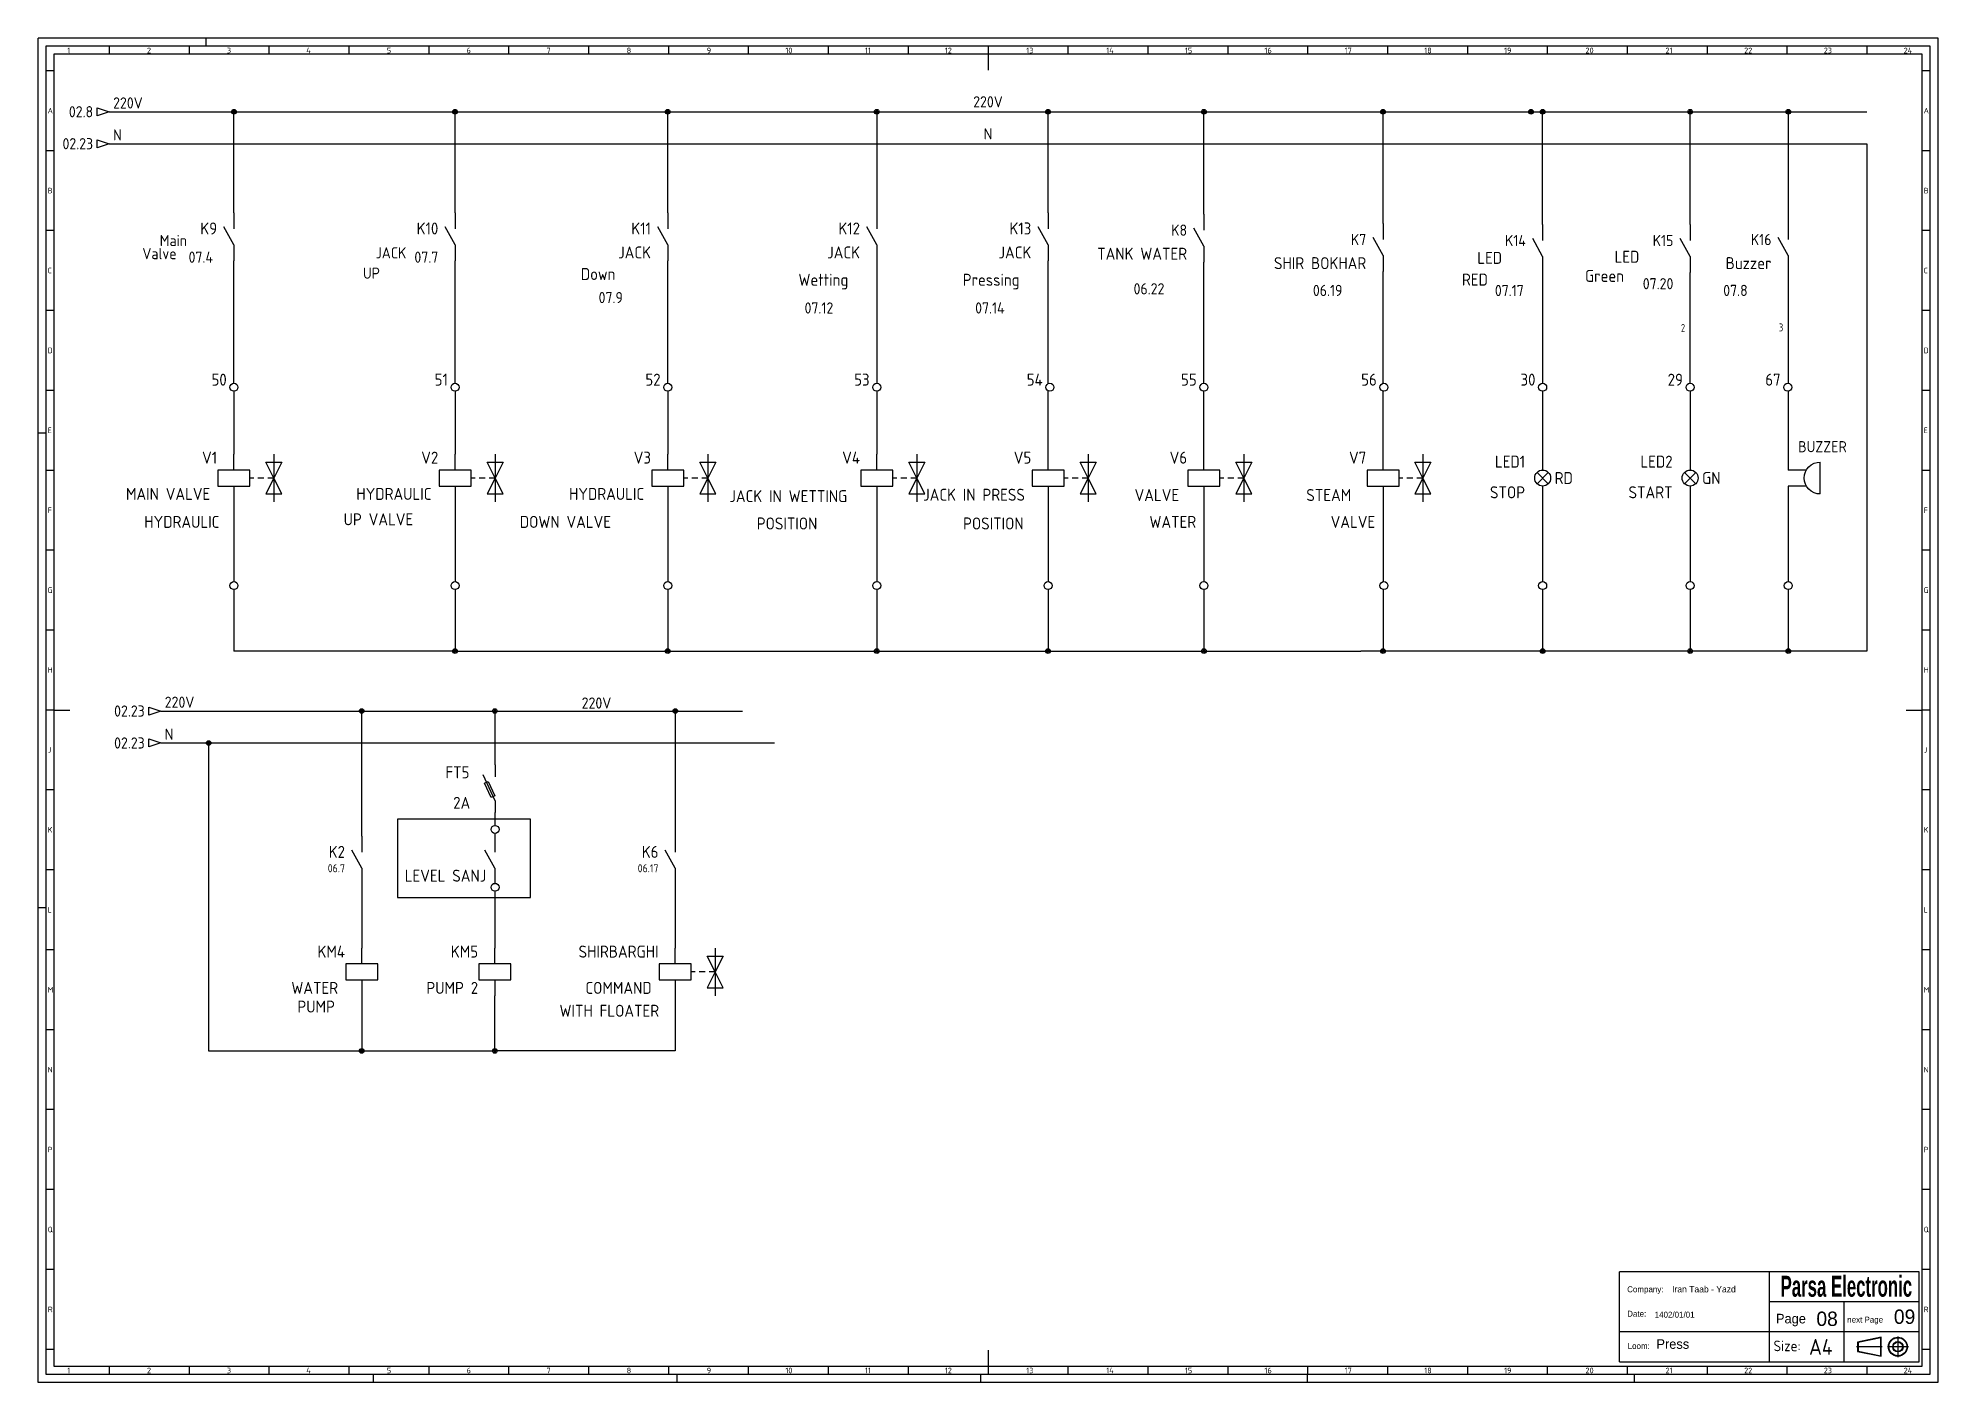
# Model space of a CAD drawing. Header units: millimetres. Extents: x 0 to 1189, y 5 to 846.
import ezdxf
from ezdxf.enums import TextEntityAlignment as Align

# ---------------------------------------------------------------- set-up
doc = ezdxf.new("R2010")
doc.units = ezdxf.units.MM
doc.header["$LTSCALE"] = 12
for name, color, linetype in [('035', 5, 'Continuous'), ('07', 7, 'Continuous'), ('DESC', 1, 'Continuous'), ('DESCCHILD', 20, 'Continuous'), ('MISC', 2, 'Continuous'), ('RED_2.5mm^2', 1, 'Continuous'), ('SYMS', 7, 'Continuous'), ('TAGS', 51, 'Continuous'), ('WIRENO', 70, 'Continuous'), ('WIREREF_DEST', 61, 'Continuous'), ('XREF', 7, 'Continuous'), ('XREFCHILD', 134, 'Continuous')]:
    doc.layers.add(name, color=color, linetype=linetype)
doc.styles.add('AA', font='', dxfattribs={"height": 1})
doc.styles.add('ACISOTS', font='isocp.shx')
doc.styles.add('ISO Proportional', font='isocp.shx')
doc.styles.add('RAAD', font='swisscb.ttf', dxfattribs={"width": 0.7})
doc.styles.add('WD_IEC', font='ISOCP2.shx', dxfattribs={"width": 0.9, "height": 4})
doc.styles.get('AA').set_extended_font_data('Zar')

msp = doc.modelspace()

# ---------------------------------------------------------------- texts
at = {"color": 30, "style": 'RAAD', "width": 0.7}
msp.add_text('Parsa Electronic ', height=13.097, dxfattribs=at).set_placement((1090.5, 58.3))
at = {"color": 7, "ltscale": 0.5, "style": 'AA'}
for s, height, p in [('Company:', 3.73, (994.5, 61.1)), ('Iran Taab - Yazd', 4, (1022.6, 61)), ('Date:', 3.73, (994.5, 45.8)), ('1402/01/01', 3.73, (1011.7, 45.2)), ('Page', 6, (1087.6, 41.6)), ('08', 9, (1112.9, 40)), ('09', 9, (1161.4, 41.3)), ('next Page ', 3.73, (1132.2, 42.1)), ('Loom:', 3.73, (994.8, 25.6)), ('Press', 6, (1012.8, 25.7))]:
    msp.add_text(s, height=height, dxfattribs=at).set_placement(p)
at = {"style": 'ACISOTS'}
for s, height, p in [('Size:', 6.63, (1086.1, 24.2)), ('A4', 9.95, (1108.3, 21.9))]:
    msp.add_text(s, height=height, dxfattribs=at).set_placement(p)

# ---------------------------------------------------------------- blocks, each defined once
blk = doc.blocks.new('IEC_border_a0')
at = {"layer": '035', "color": 0}
for p, q in [((0, 841), (0, 0)), ((1189, 841), (0, 841)), ((44.5, 836), (44.5, 831)), ((94.5, 836), (94.5, 831)), ((105, 841), (105, 836)), ((144.5, 836), (144.5, 831)), ((194.5, 836), (194.5, 831)), ((244.5, 836), (244.5, 831)), ((294.5, 836), (294.5, 831)), ((344.5, 836), (344.5, 831)), ((394.5, 836), (394.5, 831)), ((444.5, 836), (444.5, 831)), ((494.5, 836), (494.5, 831)), ((544.5, 836), (544.5, 831)), ((594.5, 836), (594.5, 831)), ((644.5, 836), (644.5, 831)), ((694.5, 836), (694.5, 831)), ((744.5, 836), (744.5, 831)), ((794.5, 836), (794.5, 831)), ((844.5, 836), (844.5, 831)), ((894.5, 836), (894.5, 831)), ((944.5, 836), (944.5, 831)), ((994.5, 836), (994.5, 831)), ((1044.5, 836), (1044.5, 831)), ((1094.5, 836), (1094.5, 831)), ((1144.5, 836), (1144.5, 831)), ((1189, 0), (1189, 841)), ((10, 820.5), (5, 820.5)), ((1184, 820.5), (1179, 820.5)), ((10, 770.5), (5, 770.5)), ((1184, 770.5), (1179, 770.5)), ((10, 720.5), (5, 720.5)), ((1184, 720.5), (1179, 720.5)), ((10, 670.5), (5, 670.5)), ((1184, 670.5), (1179, 670.5)), ((10, 620.5), (5, 620.5)), ((1184, 620.5), (1179, 620.5)), ((0, 594), (5, 594)), ((10, 570.5), (5, 570.5)), ((1184, 570.5), (1179, 570.5)), ((10, 520.5), (5, 520.5)), ((1184, 520.5), (1179, 520.5)), ((10, 470.5), (5, 470.5)), ((1184, 470.5), (1179, 470.5)), ((10, 420.5), (5, 420.5)), ((1184, 420.5), (1179, 420.5)), ((1184, 420.5), (1179, 420.5)), ((10, 370.5), (5, 370.5)), ((1184, 370.5), (1179, 370.5)), ((10, 320.5), (5, 320.5)), ((1184, 320.5), (1179, 320.5)), ((0, 297), (5, 297)), ((10, 270.5), (5, 270.5)), ((1184, 270.5), (1179, 270.5)), ((1184, 270.5), (1179, 270.5)), ((10, 220.5), (5, 220.5)), ((1184, 220.5), (1179, 220.5)), ((10, 170.5), (5, 170.5)), ((1184, 170.5), (1179, 170.5)), ((10, 120.5), (5, 120.5)), ((1184, 120.5), (1179, 120.5)), ((10, 70.5), (5, 70.5)), ((1184, 70.5), (1179, 70.5)), ((10, 20.4), (5.1, 20.4)), ((1184, 20.4), (1179, 20.4)), ((0, 0), (1189, 0)), ((44.5, 10), (44.5, 5)), ((94.5, 10), (94.5, 5)), ((144.5, 10), (144.5, 5)), ((194.5, 10), (194.5, 5)), ((210, 0), (210, 5)), ((244.5, 10), (244.5, 5)), ((294.5, 10), (294.5, 5)), ((344.5, 10), (344.5, 5)), ((394.5, 10), (394.5, 5)), ((400, 0), (400, 5)), ((444.5, 10), (444.5, 5)), ((494.5, 10), (494.5, 5)), ((544.5, 10), (544.5, 5)), ((590, 0), (590, 5)), ((594.5, 10), (594.5, 5)), ((644.5, 10), (644.5, 5)), ((694.5, 10), (694.5, 5)), ((744.5, 10), (744.5, 5)), ((744.5, 10), (744.5, 5)), ((794.5, 10), (794.5, 5)), ((794.5, 0), (794.5, 5)), ((844.5, 10), (844.5, 5)), ((894.5, 10), (894.5, 5)), ((944.5, 10), (944.5, 5)), ((994.5, 10), (994.5, 5)), ((999, 0), (999, 5)), ((1044.5, 10), (1044.5, 5)), ((1094.5, 10), (1094.5, 5)), ((1144.5, 10), (1144.5, 5))]:
    blk.add_line(p, q, dxfattribs=at)
blk.add_lwpolyline([(10, 10), (1179, 10), (1179, 831), (10, 831)], close=True, dxfattribs=at)
at = {"layer": '07', "color": 0}
for p, q in [((594.5, 831), (594.5, 821)), ((10, 420.5), (20, 420.5)), ((1169, 420.5), (1179, 420.5)), ((594.5, 20), (594.5, 10))]:
    blk.add_line(p, q, dxfattribs=at)
blk.add_lwpolyline([(5, 5), (1184, 5), (1184, 836), (5, 836)], close=True, dxfattribs=at)
at = {"layer": '035', "color": 0, "style": 'ISO Proportional'}
for s, p in [('1', (18.3, 831.5)), ('2', (68.2, 831.5)), ('3', (118.2, 831.5)), ('4', (167.9, 831.5)), ('5', (218.3, 831.5)), ('6', (268.2, 831.5)), ('7', (318.2, 831.5)), ('8', (368.4, 831.5)), ('9', (418.5, 831.5)), ('10', (467.7, 831.5)), ('11', (517.5, 831.5)), ('12', (567.5, 831.5)), ('13', (618.4, 831.5)), ('14', (668.5, 831.5)), ('15', (717.7, 831.5)), ('16', (767.5, 831.5)), ('17', (817.7, 831.5)), ('18', (867.5, 831.5)), ('19', (917.5, 831.5)), ('20', (968.4, 831.5)), ('21', (1018.5, 831.5)), ('22', (1067.7, 831.5)), ('23', (1117.5, 831.5)), ('24', (1167.5, 831.5)), ('A', (6, 793.8)), ('A', (1180, 793.8)), ('B', (6, 743.8)), ('B', (1180, 743.8)), ('C', (6, 693.8)), ('C', (1180, 693.8)), ('D', (6, 643.8)), ('D', (1180, 643.8)), ('E', (6, 593.8)), ('E', (1180, 593.8)), ('F', (6, 543.8)), ('F', (1180, 543.8)), ('G', (6, 493.8)), ('G', (1180, 493.8)), ('H', (6, 443.8)), ('H', (1180, 443.8)), ('J', (6, 393.8)), ('J', (1180, 393.8)), ('K', (6, 343.8)), ('K', (1180, 343.8)), ('L', (6, 293.7)), ('L', (1180, 293.7)), ('M', (6, 243.7)), ('M', (1180, 243.7)), ('N', (6, 193.7)), ('N', (1180, 193.7)), ('P', (6, 143.7)), ('P', (1180, 143.7)), ('Q', (6, 93.7)), ('Q', (1180, 93.7)), ('R', (6.1, 43.7)), ('R', (1180, 43.7)), ('1', (18.3, 5.5)), ('2', (68.2, 5.5)), ('3', (118.2, 5.5)), ('4', (167.9, 5.5)), ('5', (218.3, 5.5)), ('6', (268.2, 5.5)), ('7', (318.2, 5.5)), ('8', (368.4, 5.5)), ('9', (418.5, 5.5)), ('10', (467.7, 5.5)), ('11', (517.5, 5.5)), ('12', (567.5, 5.5)), ('13', (618.4, 5.5)), ('14', (668.5, 5.5)), ('15', (717.7, 5.5)), ('16', (767.5, 5.5)), ('17', (817.7, 5.5)), ('18', (867.5, 5.5)), ('19', (917.5, 5.5)), ('20', (968.4, 5.5)), ('21', (1018.5, 5.5)), ('22', (1067.7, 5.5)), ('23', (1117.5, 5.5)), ('24', (1167.5, 5.5))]:
    blk.add_text(s, height=3.5, dxfattribs=at).set_placement(p)
blk = doc.blocks.new('VCR21')
for p, q in [((0, 7.5), (0, 2.5)), ((0, -2.5), (-3.12, 3.12)), ((0, -2.5), (0, -7.5))]:
    blk.add_line(p, q)
at = {"style": 'WD_IEC'}
for tag, p in [('INST', (-5.25, 6.75)), ('LOC', (-5.25, 3.75)), ('TAG2', (-5.25, 0.75)), ('DESC1', (-5.25, -6.75)), ('XREF', (-5.25, -3.75)), ('DESC3', (-5.25, -12.75)), ('DESC2', (-5.25, -9.75))]:
    blk.add_attdef(tag, text='', height=2.5, dxfattribs=at).set_placement(p, align=Align.RIGHT)
blk.add_attdef('TERM01', text='', height=2, rotation=90, dxfattribs=at).set_placement((-1, 7.5), align=Align.RIGHT)
at = {"style": 'WD_IEC', "flags": 1}
for tag, p, height in [('X2TERM01', (0, 7.5), 0.32), ('X4LINK', (-2.75, 0), 0.32), ('X1LINK', (-0.5, 0), 0.32), ('CONTACT', (4, -3.5), 1), ('FAMILY', (4, -5), 1), ('COMMON', (5.25, -4.75), 1), ('X8TERM02', (0, -7.5), 0.32)]:
    blk.add_attdef(tag, p, '', height=height, dxfattribs=at)
at = {"style": 'WD_IEC'}
blk.add_attdef('TERM02', (-1, -7.5), '', height=2, rotation=90, dxfattribs=at)
blk = doc.blocks.new('VT0002')
blk.add_circle((0, 0), 1.25)
at = {"style": 'WD_IEC'}
for tag, p in [('INST', (-2.25, 6.5)), ('LOC', (-2.25, 3.5)), ('DESC1', (-2.25, -6.25)), ('DESC3', (-2.25, -12.25)), ('DESC2', (-2.25, -9.25))]:
    blk.add_attdef(tag, text='', height=2.5, dxfattribs=at).set_placement(p, align=Align.RIGHT)
at = {"style": 'WD_IEC', "flags": 1}
for tag, p, height in [('ASSYCODE', (2.75, 10.75), 1), ('CATDESC', (2.75, 9.25), 1), ('MFG', (2.75, 7.25), 1.5), ('CAT', (2.75, 4.75), 1.5), ('X4PIN01', (-1.25, 1), 0.25), ('X4TERM01', (-1.25, 0), 0.25), ('X4TERMDESC01', (-1.25, 0.5), 0.4), ('STRIPSEQ', (0, 0), 0.025), ('X2PIN01', (0, 2.25), 0.25), ('X2TERM01', (0, 1.25), 0.25), ('X8PIN01', (0, -0.25), 0.25), ('X2TERMDESC01', (0, 1.75), 0.4), ('X1PIN01', (1.25, 1), 0.25), ('X1TERM01', (1.25, 0), 0.25), ('X1TERMDESC01', (1.25, 0.5), 0.4), ('LINKTERM', (0, -0.04), 0.025), ('X8TERM01', (0, -1.25), 0.25), ('X8TERMDESC01', (0, -0.75), 0.4)]:
    blk.add_attdef(tag, p, '', height=height, dxfattribs=at)
at = {"style": 'WD_IEC', "flags": 8}
for tag, height, p in [('TAGSTRIP', 2.5, (-2.25, 0.5)), ('TERM01', 2, (-2.25, -3.25))]:
    blk.add_attdef(tag, text='', height=height, dxfattribs=at).set_placement(p, align=Align.RIGHT)
blk = doc.blocks.new('WDDOT')
for radius in [0.72, 0.449, 0.223]:
    blk.add_circle((0, 0), radius)
blk = doc.blocks.new('VLT1R')
for p, q in [((0, 7.5), (0, 2.5)), ((-1.77, -1.77), (1.77, 1.77)), ((1.77, -1.77), (-1.77, 1.77)), ((0, -2.5), (0, -7.5))]:
    blk.add_line(p, q)
blk.add_circle((0, 0), 2.5)
at = {"style": 'WD_IEC'}
for tag, p in [('INST', (-5.5, 10.25)), ('LOC', (-5.5, 6.75)), ('TAG1', (-5.5, 3.25)), ('DESC1', (-5.5, -6.35)), ('DESC3', (-5.5, -13.35)), ('DESC2', (-5.5, -9.85))]:
    blk.add_attdef(tag, text='', height=2.5, dxfattribs=at).set_placement(p, align=Align.RIGHT)
blk.add_attdef('TERM01', text='', height=2, rotation=90, dxfattribs=at).set_placement((-1, 7.5), align=Align.RIGHT)
at = {"style": 'WD_IEC', "flags": 1}
for tag, p, height in [('X2TERM01', (0, 7.5), 0.32), ('X4LINK', (-3, 0), 0.32), ('X1LINK', (3, 0), 0.32), ('ASSYCODE', (1, -4), 1), ('FAMILY', (1, -5.5), 1), ('X8TERM02', (0, -7.5), 0.32), ('CATDESC', (1, -7), 1)]:
    blk.add_attdef(tag, p, '', height=height, dxfattribs=at)
at = {"style": 'WD_IEC', "flags": 9}
for tag, p in [('MFG', (-6, -0.25)), ('CAT', (-6, -2.75))]:
    blk.add_attdef(tag, text='', height=1.5, dxfattribs=at).set_placement(p, align=Align.RIGHT)
at = {"style": 'WD_IEC'}
blk.add_attdef('TERM02', (-1, -7.5), '', height=2, rotation=90, dxfattribs=at)
at = {"lineweight": 13, "style": 'WD_IEC'}
blk.add_attdef('COLOR', text='', height=2.5, dxfattribs=at).set_placement((3.75, 0), align=Align.MIDDLE_LEFT)
at = {"lineweight": 15, "style": 'WD_IEC'}
for tag, p in [('XREF', (-5.5, -18)), ('WDTAGALT', (-5.5, -22))]:
    blk.add_attdef(tag, text='', height=2.5, dxfattribs=at).set_placement(p, align=Align.RIGHT)
blk = doc.blocks.new('VLT1G')
for p, q in [((0, 7.5), (0, 2.5)), ((-1.77, -1.77), (1.77, 1.77)), ((1.77, -1.77), (-1.77, 1.77)), ((0, -2.5), (0, -7.5))]:
    blk.add_line(p, q)
blk.add_circle((0, 0), 2.5)
at = {"style": 'WD_IEC'}
for tag, p in [('INST', (-5.5, 10.25)), ('LOC', (-5.5, 6.75)), ('TAG1', (-5.5, 3.25)), ('DESC1', (-5.5, -6.35)), ('DESC3', (-5.5, -13.35)), ('DESC2', (-5.5, -9.85))]:
    blk.add_attdef(tag, text='', height=2.5, dxfattribs=at).set_placement(p, align=Align.RIGHT)
blk.add_attdef('TERM01', text='', height=2, rotation=90, dxfattribs=at).set_placement((-1, 7.5), align=Align.RIGHT)
at = {"style": 'WD_IEC', "flags": 1}
for tag, p, height in [('X2TERM01', (0, 7.5), 0.32), ('X4LINK', (-3, 0), 0.32), ('X1LINK', (3, 0), 0.32), ('ASSYCODE', (1, -4), 1), ('FAMILY', (1, -5.5), 1), ('X8TERM02', (0, -7.5), 0.32), ('CATDESC', (1, -7), 1)]:
    blk.add_attdef(tag, p, '', height=height, dxfattribs=at)
at = {"style": 'WD_IEC', "flags": 9}
for tag, p in [('MFG', (-6, -0.25)), ('CAT', (-6, -2.75))]:
    blk.add_attdef(tag, text='', height=1.5, dxfattribs=at).set_placement(p, align=Align.RIGHT)
at = {"style": 'WD_IEC'}
blk.add_attdef('TERM02', (-1, -7.5), '', height=2, rotation=90, dxfattribs=at)
at = {"lineweight": 13, "style": 'WD_IEC'}
blk.add_attdef('COLOR', text='', height=2.5, dxfattribs=at).set_placement((3.75, 0), align=Align.MIDDLE_LEFT)
at = {"lineweight": 15, "style": 'WD_IEC'}
for tag, p in [('XREF', (-5.5, -18)), ('WDTAGALT', (-5.5, -21))]:
    blk.add_attdef(tag, text='', height=2.5, dxfattribs=at).set_placement(p, align=Align.RIGHT)
blk = doc.blocks.new('VSV1')
for p, q in [((0, 2.5), (0, 7.5)), ((12.5, 7.5), (12.5, -7.5)), ((6.25, 0), (5, 0)), ((9.38, 0), (7.5, 0)), ((12.5, 0), (10, 5)), ((10, 5), (15, 5)), ((12.5, 0), (10, -5)), ((12.5, 0), (10.62, 0)), ((15, 5), (12.5, 0)), ((15, -5), (12.5, 0)), ((0, -2.5), (0, -7.5)), ((10, -5), (15, -5))]:
    blk.add_line(p, q)
blk.add_lwpolyline([(-5, 2.5), (-5, -2.5), (5, -2.5), (5, 2.5)], close=True)
at = {"style": 'WD_IEC'}
for tag, p in [('INST', (-5.25, 11.5)), ('TAG1', (-5.25, 4.5)), ('LOC', (-5.25, 8)), ('DESC1', (-5.25, -6.85)), ('DESC3', (-5.25, -13.85)), ('DESC2', (-5.25, -10.35))]:
    blk.add_attdef(tag, text='', height=2.5, dxfattribs=at).set_placement(p, align=Align.RIGHT)
blk.add_attdef('TERM01', text='', height=2, rotation=90, dxfattribs=at).set_placement((-1, 7.5), align=Align.RIGHT)
at = {"style": 'WD_IEC', "flags": 1}
for tag, p, height in [('X2TERM01', (0, 7.5), 0.32), ('X4LINK', (-5, 0), 0.32), ('X1LINK', (12.5, 0), 0.32), ('ASSYCODE', (1, -4), 1), ('FAMILY', (1, -5.5), 1), ('X8TERM02', (0, -7.5), 0.32), ('CATDESC', (1, -7), 1)]:
    blk.add_attdef(tag, p, '', height=height, dxfattribs=at)
at = {"style": 'WD_IEC', "flags": 9}
for tag, p in [('MFG', (-6, 1)), ('CAT', (-6, -1.5))]:
    blk.add_attdef(tag, text='', height=1.5, dxfattribs=at).set_placement(p, align=Align.RIGHT)
at = {"style": 'WD_IEC'}
blk.add_attdef('TERM02', (-1, -7.5), '', height=2, rotation=90, dxfattribs=at)
at = {"lineweight": 9, "style": 'WD_IEC'}
for tag, p in [('NO', (-5.5, -16.5)), ('NC', (-5.5, -20))]:
    blk.add_attdef(tag, text='', height=2.5, dxfattribs=at).set_placement(p, align=Align.TOP_RIGHT)
for tag, p in [('XREFNO', (-4, -16.5)), ('XREFNC', (-4, -20)), ('WDTAGALT', (-3.88, -23.13))]:
    blk.add_attdef(tag, text='', height=2.5, dxfattribs=at).set_placement(p, align=Align.TOP_LEFT)
blk = doc.blocks.new('VAN1Z')
for p, q in [((-10, -5), (-10, 5)), ((-5.67, 2.5), (0, 2.5)), ((-5.67, -2.5), (0, -2.5))]:
    blk.add_line(p, q)
blk.add_arc((-10, 0), 5, 270, 90)
at = {"style": 'WD_IEC'}
for tag, height, p in [('INST', 2.5, (-11.5, 11.5)), ('TAG1', 2.5, (-11.5, 4.5)), ('LOC', 2.5, (-11.5, 8)), ('TERM02', 2, (0, -1.5)), ('TERM01', 2, (0, 3.5)), ('DESC1', 2.5, (-11.5, -6.85)), ('DESC3', 2.5, (-11.5, -13.85)), ('DESC2', 2.5, (-11.5, -10.35)), ('XREF', 2.5, (-11.5, -18.85))]:
    blk.add_attdef(tag, text='', height=height, dxfattribs=at).set_placement(p, align=Align.RIGHT)
at = {"style": 'WD_IEC', "flags": 9}
for tag, p in [('MFG', (-11, 1)), ('CAT', (-11, -1.5))]:
    blk.add_attdef(tag, text='', height=1.5, dxfattribs=at).set_placement(p, align=Align.RIGHT)
at = {"style": 'WD_IEC', "flags": 1}
for tag, p, height in [('X2TERM01', (0, 2.5), 0.32), ('ASSYCODE', (-4, -4), 1), ('FAMILY', (-4, -5.5), 1), ('X8TERM02', (0, -2.5), 0.32), ('CATDESC', (-4, -7), 1)]:
    blk.add_attdef(tag, p, '', height=height, dxfattribs=at)
blk = doc.blocks.new('VMS1')
for p, q in [((0, 2.5), (0, 7.5)), ((0, -2.5), (0, -7.5))]:
    blk.add_line(p, q)
blk.add_lwpolyline([(-5, 2.5), (-5, -2.5), (5, -2.5), (5, 2.5)], close=True)
at = {"style": 'WD_IEC'}
for tag, p in [('INST', (-5.25, 10.5)), ('TAG1', (-5.25, 4.5)), ('LOC', (-5.25, 7.5)), ('DESC1', (-5.25, -6.85)), ('DESC3', (-5.25, -12.85)), ('DESC2', (-5.25, -9.85))]:
    blk.add_attdef(tag, text='', height=2.5, dxfattribs=at).set_placement(p, align=Align.RIGHT)
blk.add_attdef('TERM01', text='', height=2, rotation=90, dxfattribs=at).set_placement((-1, 7.5), align=Align.RIGHT)
at = {"style": 'WD_IEC', "flags": 1}
for tag, p, height in [('X2TERM01', (0, 7.5), 0.32), ('X4LINK', (-5, 0), 0.32), ('X1LINK', (5, 0), 0.32), ('ASSYCODE', (1, -4), 1), ('FAMILY', (1, -5.5), 1), ('X8TERM02', (0, -7.5), 0.32), ('CATDESC', (1, -7), 1)]:
    blk.add_attdef(tag, p, '', height=height, dxfattribs=at)
at = {"style": 'WD_IEC', "flags": 9}
for tag, p in [('MFG', (-6, 1)), ('CAT', (-6, -1.5))]:
    blk.add_attdef(tag, text='', height=1.5, dxfattribs=at).set_placement(p, align=Align.RIGHT)
at = {"style": 'WD_IEC'}
blk.add_attdef('TERM02', (-1, -7.5), '', height=2, rotation=90, dxfattribs=at)
at = {"lineweight": 9, "style": 'WD_IEC'}
for tag, p in [('NO', (-5.5, -16.5)), ('NC', (-5.5, -19.5))]:
    blk.add_attdef(tag, text='', height=2.5, dxfattribs=at).set_placement(p, align=Align.TOP_RIGHT)
for tag, p in [('XREFNO', (-4, -16.5)), ('XREFNC', (-4, -19.5))]:
    blk.add_attdef(tag, text='', height=2.5, dxfattribs=at).set_placement(p, align=Align.TOP_LEFT)
blk = doc.blocks.new('HA1D3')
blk.add_lwpolyline([(0, 0), (-3.75, -1.25), (-3.75, 1.25)], close=True)
at = {"style": 'WD_IEC'}
blk.add_attdef('XREF', text='', height=2.5, dxfattribs=at).set_placement((-5, 0), align=Align.MIDDLE_RIGHT)
at = {"style": 'WD_IEC', "flags": 1}
blk.add_attdef('SIGCODE', text='', height=1, dxfattribs=at).set_placement((-2.5, 1.8), align=Align.RIGHT)
at = {"style": 'WD_IEC'}
for tag, p, height, flags in [('X1TERM01', (0, 0), 0.32, 1), ('WIRENO', (1.25, 1), 2.5, 8)]:
    blk.add_attdef(tag, p, '', height=height, dxfattribs=dict(at, flags=flags))
blk.add_attdef('DESC1', text='', height=2.5, dxfattribs=at).set_placement((1.25, -1), align=Align.TOP_LEFT)
blk = doc.blocks.new('WD_WNH')
at = {"linetype": 'Continuous', "style": 'WD_IEC', "width": 0.8}
blk.add_attdef('WIRENO', text='', height=2.5, dxfattribs=at).set_placement((0, 0.75), align=Align.CENTER)
at = {"style": 'WD_IEC', "flags": 1}
for tag, p in [('W08USER', (0, 0.375)), ('W04USER', (0, 0.875)), ('W05USER', (0, 0.75)), ('W09USER', (0, 0.25)), ('W03USER', (0, 1)), ('W06USER', (0, 0.625)), ('W07USER', (0, 0.5)), ('W02USER', (0, 1.125)), ('W01USER', (0, 1.25)), ('W10USER', (0, 0.125))]:
    blk.add_attdef(tag, text='', height=0.08, dxfattribs=at).set_placement(p, align=Align.CENTER)
blk = doc.blocks.new('WD_WNV')
at = {"linetype": 'Continuous', "style": 'WD_IEC', "width": 0.8}
blk.add_attdef('WIRENO', text='', height=2.5, dxfattribs=at).set_placement((-1.6, 0), align=Align.MIDDLE_RIGHT)
at = {"style": 'WD_IEC', "flags": 1}
for tag, p in [('W08USER', (-1, 0.375)), ('W04USER', (-1, 0.875)), ('W05USER', (-1, 0.75)), ('W09USER', (-1, 0.25)), ('W03USER', (-1, 1)), ('W06USER', (-1, 0.625)), ('W07USER', (-1, 0.5)), ('W02USER', (-1, 1.125)), ('W01USER', (-1, 1.25)), ('W10USER', (-1, 0.125))]:
    blk.add_attdef(tag, text='', height=0.08, dxfattribs=at).set_placement(p, align=Align.CENTER)
blk = doc.blocks.new('VFU1FS')
for p, q in [((0, 7.5), (0, 3.75)), ((0, -3.75), (-3.75, 4.38)), ((0, -3.75), (0, -7.5))]:
    blk.add_line(p, q)
blk.add_lwpolyline([(-1.19, -2.76), (-3.3, 1.77), (-2.17, 2.3), (-0.06, -2.24)], close=True)
at = {"style": 'WD_IEC'}
for tag, p in [('INST', (-8, 10.25)), ('LOC', (-8, 6.75)), ('RATING1', (-8, -1.35)), ('TAG1', (-8, 3.25)), ('DESC2', (-8, -13.35)), ('DESC1', (-8, -9.85)), ('DESC3', (-8, -16.85))]:
    blk.add_attdef(tag, text='', height=2.5, dxfattribs=at).set_placement(p, align=Align.RIGHT)
blk.add_attdef('TERM01', text='', height=2, rotation=90, dxfattribs=at).set_placement((-1, 7.5), align=Align.RIGHT)
at = {"style": 'WD_IEC', "flags": 1}
for tag, p, height in [('X2TERM01', (0, 7.5), 0.32), ('MFG', (2.75, 6.5), 1.5), ('X4LINK', (-2.48, 0), 0.32), ('X1LINK', (-1.1, 0), 0.32), ('CAT', (2.75, 4), 1.5), ('ASSYCODE', (1, -4), 1), ('FAMILY', (1, -5.5), 1), ('X8TERM02', (0, -7.5), 0.32), ('CATDESC', (1, -7), 1)]:
    blk.add_attdef(tag, p, '', height=height, dxfattribs=at)
at = {"style": 'WD_IEC'}
blk.add_attdef('TERM02', (-1, -7.5), '', height=2, rotation=90, dxfattribs=at)
at = {"lineweight": 15, "style": 'WD_IEC'}
blk.add_attdef('XREF', text='', height=2.5, dxfattribs=at).set_placement((-8, -6), align=Align.RIGHT)

# ---------------------------------------------------------------- linework, layer by layer
for p, q in [((1177.2, 73.8), (989.7, 73.8)), ((989.7, 17.6), (989.7, 73.8)), ((1083.5, 17.6), (1083.5, 73.8)), ((1177.2, 17.6), (1177.2, 73.8)), ((1177.2, 55.1), (1083.5, 55.1)), ((1130.3, 36.3), (1130.3, 55.1)), ((1177.2, 36.3), (989.7, 36.3)), ((1130.3, 17.6), (1130.3, 36.3)), ((1154.1, 27), (1138.1, 27)), ((1153.5, 32.9), (1138.7, 29.9)), ((1138.7, 29.9), (1138.7, 24)), ((1138.7, 24), (1153.5, 21)), ((1153.2, 32.5), (1139, 29.7)), ((1139, 29.7), (1139, 24.2)), ((1139, 24.2), (1153.2, 21.4)), ((1153.2, 21.4), (1153.2, 32.5)), ((1153.5, 21), (1153.5, 32.9)), ((1170.5, 27), (1157.4, 27)), ((1163.9, 33.5), (1163.9, 20.4)), ((989.7, 17.6), (1177.2, 17.6)), ((989.7, 17.6), (1177.2, 17.6))]:
    msp.add_line(p, q)
for radius in [5.94, 5.64, 3.26, 2.97]:
    msp.add_circle((1163.9, 27), radius)
at = {"layer": 'RED_2.5mm^2', "color": 0}
for p, q in [((44.5, 799.8), (1144.4, 799.8)), ((122.6, 736.5), (122.6, 799.8)), ((261, 736.5), (261, 799.8)), ((394.1, 736.5), (394.1, 799.8)), ((524.9, 799.8), (524.9, 736.5)), ((632.1, 736.5), (632.1, 799.8)), ((729.6, 735.7), (729.6, 799.8)), ((841.7, 729.8), (841.7, 799.8)), ((941.6, 729.2), (941.6, 799.8)), ((1033.9, 729.2), (1033.9, 799.8)), ((1095.3, 799.8), (1095.3, 729.8)), ((44.5, 779.8), (1144.4, 779.8)), ((1144.4, 779.8), (1144.4, 462.3)), ((122.6, 629.9), (122.6, 706.5)), ((261, 629.9), (261, 706.5)), ((394.1, 629.9), (394.1, 706.5)), ((524.9, 706.5), (524.9, 629.9)), ((632.1, 629.9), (632.1, 706.5)), ((729.6, 629.9), (729.6, 705.7)), ((841.7, 629.9), (841.7, 699.8)), ((941.6, 699.2), (941.6, 629.9)), ((1033.9, 629.9), (1033.9, 699.2)), ((1095.3, 699.8), (1095.3, 629.9)), ((122.6, 624.9), (122.6, 585.6)), ((261, 624.9), (261, 585.6)), ((394.1, 624.9), (394.1, 585.6)), ((524.9, 624.9), (524.9, 585.6)), ((632.1, 585.6), (632.1, 624.9)), ((729.6, 585.6), (729.6, 624.9)), ((841.7, 585.6), (841.7, 624.9)), ((941.6, 624.9), (941.6, 585.6)), ((1033.9, 624.9), (1033.9, 585.6)), ((1095.3, 624.9), (1095.3, 575.6)), ((1095.3, 565.6), (1095.3, 505.8)), ((122.6, 555.6), (122.6, 505.8)), ((261, 555.6), (261, 505.8)), ((394.1, 555.6), (394.1, 505.8)), ((524.9, 555.6), (524.9, 505.8)), ((632.1, 555.6), (632.1, 505.8)), ((729.6, 555.6), (729.6, 505.8)), ((841.7, 555.6), (841.7, 505.8)), ((941.6, 555.6), (941.6, 505.8)), ((1033.9, 555.6), (1033.9, 505.8)), ((122.6, 500.8), (122.6, 462.3)), ((261, 500.8), (261, 462.3)), ((394.1, 500.8), (394.1, 462.3)), ((524.9, 500.8), (524.9, 462.3)), ((632.1, 500.8), (632.1, 462.3)), ((729.6, 500.8), (729.6, 462.3)), ((841.7, 500.8), (841.7, 462.3)), ((941.6, 500.8), (941.6, 462.3)), ((1033.9, 500.8), (1033.9, 462.3)), ((1095.3, 500.8), (1095.3, 462.3)), ((261, 462.3), (122.6, 462.3)), ((261, 462.3), (827.8, 462.3)), ((1095.3, 462.3), (827.8, 462.3)), ((1144.4, 462.3), (1095.3, 462.3)), ((76.8, 424.8), (440.9, 424.8)), ((202.6, 346.4), (202.6, 424.8)), ((285.9, 424.8), (285.9, 391.2)), ((76.8, 404.8), (460.9, 404.8)), ((106.8, 404.8), (106.8, 212.1)), ((285.9, 361.2), (285.9, 353.2)), ((285.9, 348.2), (285.9, 346.4)), ((202.6, 316.4), (202.6, 276.5)), ((285.9, 316.4), (285.9, 317)), ((285.9, 312), (285.9, 276.5)), ((202.6, 246.5), (202.6, 212.1)), ((285.9, 212.1), (285.9, 246.5)), ((106.8, 212.1), (285.9, 212.1))]:
    msp.add_line(p, q, dxfattribs=at)
at = {"layer": 'RED_2.5mm^2'}
for p, q in [((398.8, 424.8), (398.8, 346.4)), ((398.8, 316.4), (398.8, 276.5)), ((398.8, 246.5), (398.8, 212.1)), ((398.8, 212.1), (285.9, 212.1))]:
    msp.add_line(p, q, dxfattribs=at)
at = {"layer": 'RED_2.5mm^2', "color": 7, "true_color": 0xffffff}
msp.add_lwpolyline([(308.2, 357.2), (224.9, 357.2), (224.9, 308.2), (308.2, 308.2)], close=True, dxfattribs=at)

# ---------------------------------------------------------------- block references
msp.add_blockref('IEC_border_a0', (0, 4.9))
at = {"layer": 'SYMS'}
ref = msp.add_blockref('HA1D3', (44.5, 799.8), dxfattribs=dict(at, xscale=2, yscale=2, zscale=2))
ref.add_attrib('XREF', '02.8', dxfattribs={"layer": 'XREF', "height": 7, "style": 'WD_IEC'}).set_placement((34.5, 799.8), align=Align.MIDDLE_RIGHT)
ref.add_attrib('WIRENO', '220V', (47, 801.8), dxfattribs={"layer": 'WIREREF_DEST', "height": 7, "style": 'WD_IEC', "flags": 8})
at = {"layer": 'SYMS', "color": 0, "xscale": 2, "yscale": 2, "zscale": 2}
for name, p in [('WDDOT', (122.6, 799.8)), ('WDDOT', (261, 799.8)), ('WDDOT', (394.1, 799.8)), ('WDDOT', (524.9, 799.8)), ('WDDOT', (632.1, 799.8)), ('WDDOT', (729.6, 799.8)), ('WDDOT', (841.7, 799.8)), ('WDDOT', (934.3, 799.8)), ('WDDOT', (941.6, 799.8)), ('WDDOT', (1033.9, 799.8)), ('WDDOT', (1095.3, 799.8)), ('VT0002', (122.6, 503.3)), ('VT0002', (261, 503.3)), ('VT0002', (394.1, 503.3)), ('VT0002', (524.9, 503.3)), ('VT0002', (632.1, 503.3)), ('VT0002', (729.6, 503.3)), ('VT0002', (842.3, 503.3)), ('VT0002', (941.6, 503.3)), ('VT0002', (1033.9, 503.3)), ('VT0002', (1095.3, 503.3)), ('WDDOT', (261, 462.3)), ('WDDOT', (394.1, 462.3)), ('WDDOT', (524.9, 462.3)), ('WDDOT', (632.1, 462.3)), ('WDDOT', (729.6, 462.3)), ('WDDOT', (841.7, 462.3)), ('WDDOT', (941.6, 462.3)), ('WDDOT', (1033.9, 462.3)), ('WDDOT', (1095.3, 462.3)), ('WDDOT', (202.6, 424.8)), ('WDDOT', (285.9, 424.8)), ('WDDOT', (106.8, 404.8)), ('WDDOT', (202.6, 212.1))]:
    msp.add_blockref(name, p, dxfattribs=at)
at = {"layer": 'SYMS'}
ref = msp.add_blockref('HA1D3', (44.5, 779.8), dxfattribs=dict(at, xscale=2, yscale=2, zscale=2))
ref.add_attrib('XREF', '02.23', dxfattribs={"layer": 'XREF', "height": 7, "style": 'WD_IEC'}).set_placement((34.5, 779.8), align=Align.MIDDLE_RIGHT)
ref.add_attrib('WIRENO', 'N', (47, 781.8), dxfattribs={"layer": 'WIREREF_DEST', "height": 7, "style": 'WD_IEC', "flags": 8})
at = {"layer": 'SYMS', "color": 0}
ref = msp.add_blockref('VCR21', (122.6, 721.5), dxfattribs=dict(at, xscale=2, yscale=2, zscale=2))
ref.add_attrib('XREF', '07.4', dxfattribs={"layer": 'XREFCHILD', "height": 7, "style": 'WD_IEC'}).set_placement((109.5, 705.3), align=Align.RIGHT)
ref.add_attrib('DESC2', 'Valve', dxfattribs={"layer": 'DESCCHILD', "height": 7, "style": 'WD_IEC'}).set_placement((86.7, 707.5), align=Align.RIGHT)
ref.add_attrib('DESC1', 'Main', dxfattribs={"layer": 'DESCCHILD', "height": 7, "style": 'WD_IEC'}).set_placement((93.3, 715.7), align=Align.RIGHT)
ref.add_attrib('TAG2', 'K9', dxfattribs={"layer": 'TAGS', "height": 7.5, "style": 'WD_IEC'}).set_placement((112.1, 723), align=Align.RIGHT)
ref = msp.add_blockref('VCR21', (261, 721.5), dxfattribs=dict(at, xscale=2, yscale=2, zscale=2))
ref.add_attrib('XREF', '07.7', dxfattribs={"layer": 'XREFCHILD', "height": 7, "style": 'WD_IEC'}).set_placement((250.5, 705.3), align=Align.RIGHT)
ref.add_attrib('DESC2', 'UP', dxfattribs={"layer": 'DESCCHILD', "height": 7, "style": 'WD_IEC'}).set_placement((214, 695.3), align=Align.RIGHT)
ref.add_attrib('DESC1', 'JACK', dxfattribs={"layer": 'DESCCHILD', "height": 7, "style": 'WD_IEC'}).set_placement((230.5, 708), align=Align.RIGHT)
ref.add_attrib('TAG2', 'K10', dxfattribs={"layer": 'TAGS', "height": 7.5, "style": 'WD_IEC'}).set_placement((250.5, 723), align=Align.RIGHT)
ref = msp.add_blockref('VCR21', (394.1, 721.5), dxfattribs=dict(at, xscale=2, yscale=2, zscale=2))
ref.add_attrib('XREF', '07.9', dxfattribs={"layer": 'XREFCHILD', "height": 7, "style": 'WD_IEC'}).set_placement((366, 680), align=Align.RIGHT)
ref.add_attrib('DESC2', 'Down', dxfattribs={"layer": 'DESCCHILD', "height": 7.5, "style": 'WD_IEC'}).set_placement((361.3, 694.5), align=Align.RIGHT)
ref.add_attrib('DESC1', ' JACK', dxfattribs={"layer": 'DESCCHILD', "height": 7.5, "style": 'WD_IEC'}).set_placement((383.6, 708), align=Align.RIGHT)
ref.add_attrib('TAG2', 'K11', dxfattribs={"layer": 'TAGS', "height": 7.5, "style": 'WD_IEC'}).set_placement((383.6, 723), align=Align.RIGHT)
ref = msp.add_blockref('VCR21', (524.9, 721.5), dxfattribs=dict(at, xscale=2, yscale=2, zscale=2))
ref.add_attrib('XREF', '07.12', dxfattribs={"layer": 'XREFCHILD', "height": 7, "style": 'WD_IEC'}).set_placement((497.7, 673.5), align=Align.RIGHT)
ref.add_attrib('DESC2', 'Wetting', dxfattribs={"layer": 'DESCCHILD', "height": 7.5, "style": 'WD_IEC'}).set_placement((507.1, 690.9), align=Align.RIGHT)
ref.add_attrib('DESC1', 'JACK', dxfattribs={"layer": 'DESCCHILD', "height": 7.5, "style": 'WD_IEC'}).set_placement((514.4, 708), align=Align.RIGHT)
ref.add_attrib('TAG2', 'K12', dxfattribs={"layer": 'TAGS', "height": 7.5, "style": 'WD_IEC'}).set_placement((514.4, 723), align=Align.RIGHT)
ref = msp.add_blockref('VCR21', (632.1, 721.5), dxfattribs=dict(at, xscale=2, yscale=2, zscale=2))
ref.add_attrib('XREF', '07.14', dxfattribs={"layer": 'XREFCHILD', "height": 7, "style": 'WD_IEC'}).set_placement((604.9, 673.5), align=Align.RIGHT)
ref.add_attrib('DESC2', 'Pressing', dxfattribs={"layer": 'DESCCHILD', "height": 7.5, "style": 'WD_IEC'}).set_placement((614.3, 690.9), align=Align.RIGHT)
ref.add_attrib('DESC1', ' JACK', dxfattribs={"layer": 'DESCCHILD', "height": 7.5, "style": 'WD_IEC'}).set_placement((621.6, 708), align=Align.RIGHT)
ref.add_attrib('TAG2', 'K13', dxfattribs={"layer": 'TAGS', "height": 7.5, "style": 'WD_IEC'}).set_placement((621.6, 723), align=Align.RIGHT)
ref = msp.add_blockref('VCR21', (729.6, 720.7), dxfattribs=dict(at, xscale=2, yscale=2, zscale=2))
ref.add_attrib('XREF', '06.22', dxfattribs={"layer": 'XREFCHILD', "height": 7, "style": 'WD_IEC'}).set_placement((704.9, 685.5), align=Align.RIGHT)
ref.add_attrib('DESC1', 'TANK WATER', dxfattribs={"layer": 'DESCCHILD', "height": 7.5, "style": 'WD_IEC'}).set_placement((719.1, 707.2), align=Align.RIGHT)
ref.add_attrib('TAG2', 'K8', dxfattribs={"layer": 'TAGS', "height": 7, "style": 'WD_IEC'}).set_placement((719.1, 722.2), align=Align.RIGHT)
ref = msp.add_blockref('VCR21', (841.7, 714.8), dxfattribs=dict(at, xscale=2, yscale=2, zscale=2))
ref.add_attrib('XREF', '06.19', dxfattribs={"layer": 'XREFCHILD', "height": 7, "style": 'WD_IEC'}).set_placement((816.3, 684.5), align=Align.RIGHT)
ref.add_attrib('DESC1', 'SHIR BOKHAR', dxfattribs={"layer": 'DESCCHILD', "height": 7.5, "style": 'WD_IEC'}).set_placement((831.2, 701.3), align=Align.RIGHT)
ref.add_attrib('TAG2', 'K7', dxfattribs={"layer": 'TAGS', "height": 7, "style": 'WD_IEC'}).set_placement((831.2, 716.3), align=Align.RIGHT)
ref = msp.add_blockref('VCR21', (941.6, 714.2), dxfattribs=dict(at, xscale=2, yscale=2, zscale=2))
ref.add_attrib('XREF', '07.17', dxfattribs={"layer": 'XREFCHILD', "height": 7, "style": 'WD_IEC'}).set_placement((929.8, 684.4), align=Align.RIGHT)
ref.add_attrib('DESC2', 'RED', dxfattribs={"layer": 'DESCCHILD', "height": 7.5, "style": 'WD_IEC'}).set_placement((907.3, 691), align=Align.RIGHT)
ref.add_attrib('DESC1', 'LED', dxfattribs={"layer": 'DESCCHILD', "height": 7.5, "style": 'WD_IEC'}).set_placement((916.2, 704.6), align=Align.RIGHT)
ref.add_attrib('TAG2', 'K14', dxfattribs={"layer": 'TAGS', "height": 7, "style": 'WD_IEC'}).set_placement((931.1, 715.7), align=Align.RIGHT)
ref = msp.add_blockref('VCR21', (1033.9, 714.2), dxfattribs=dict(at, xscale=2, yscale=2, zscale=2))
ref.add_attrib('XREF', '07.20', dxfattribs={"layer": 'XREFCHILD', "height": 7, "style": 'WD_IEC'}).set_placement((1023.4, 688.7), align=Align.RIGHT)
ref.add_attrib('DESC2', 'Green', dxfattribs={"layer": 'DESCCHILD', "height": 7.5, "style": 'WD_IEC'}).set_placement((992.5, 693.3), align=Align.RIGHT)
ref.add_attrib('DESC1', 'LED', dxfattribs={"layer": 'DESCCHILD', "height": 7.5, "style": 'WD_IEC'}).set_placement((1002.1, 705.3), align=Align.RIGHT)
ref.add_attrib('TAG2', 'K15', dxfattribs={"layer": 'TAGS', "height": 7, "style": 'WD_IEC'}).set_placement((1023.4, 715.7), align=Align.RIGHT)
ref = msp.add_blockref('VCR21', (1095.3, 714.8), dxfattribs=dict(at, xscale=2, yscale=2, zscale=2))
ref.add_attrib('XREF', '07.8', dxfattribs={"layer": 'XREFCHILD', "height": 7, "style": 'WD_IEC'}).set_placement((1069.9, 684.5), align=Align.RIGHT)
ref.add_attrib('DESC1', 'Buzzer', dxfattribs={"layer": 'DESCCHILD', "height": 7.5, "style": 'WD_IEC'}).set_placement((1084.8, 701.3), align=Align.RIGHT)
ref.add_attrib('TAG2', 'K16', dxfattribs={"layer": 'TAGS', "height": 7, "style": 'WD_IEC'}).set_placement((1084.8, 716.3), align=Align.RIGHT)
ref = msp.add_blockref('VT0002', (122.6, 627.4), dxfattribs=dict(at, xscale=2, yscale=2, zscale=2))
ref.add_attrib('TAGSTRIP', '50', dxfattribs={"layer": 'TAGS', "height": 7.5, "style": 'WD_IEC', "flags": 8}).set_placement((118.1, 628.4), align=Align.RIGHT)
ref = msp.add_blockref('VT0002', (261, 627.4), dxfattribs=dict(at, xscale=2, yscale=2, zscale=2))
ref.add_attrib('TAGSTRIP', '51', dxfattribs={"layer": 'TAGS', "height": 7.5, "style": 'WD_IEC', "flags": 8}).set_placement((256.5, 628.4), align=Align.RIGHT)
ref = msp.add_blockref('VT0002', (394.1, 627.4), dxfattribs=dict(at, xscale=2, yscale=2, zscale=2))
ref.add_attrib('TAGSTRIP', '52', dxfattribs={"layer": 'TAGS', "height": 7.5, "style": 'WD_IEC', "flags": 8}).set_placement((389.6, 628.4), align=Align.RIGHT)
ref = msp.add_blockref('VT0002', (524.9, 627.4), dxfattribs=dict(at, xscale=2, yscale=2, zscale=2))
ref.add_attrib('TAGSTRIP', '53', dxfattribs={"layer": 'TAGS', "height": 7.5, "style": 'WD_IEC', "flags": 8}).set_placement((520.4, 628.4), align=Align.RIGHT)
ref = msp.add_blockref('VT0002', (633.2, 627.4), dxfattribs=dict(at, xscale=2, yscale=2, zscale=2))
ref.add_attrib('TAGSTRIP', '54', dxfattribs={"layer": 'TAGS', "height": 7.5, "style": 'WD_IEC', "flags": 8}).set_placement((628.7, 628.4), align=Align.RIGHT)
ref = msp.add_blockref('VT0002', (729.6, 627.4), dxfattribs=dict(at, xscale=2, yscale=2, zscale=2))
ref.add_attrib('TAGSTRIP', '55', dxfattribs={"layer": 'TAGS', "height": 7.5, "style": 'WD_IEC', "flags": 8}).set_placement((725.1, 628.4), align=Align.RIGHT)
ref = msp.add_blockref('VT0002', (842.3, 627.4), dxfattribs=dict(at, xscale=2, yscale=2, zscale=2))
ref.add_attrib('TAGSTRIP', '56', dxfattribs={"layer": 'TAGS', "height": 7.5, "style": 'WD_IEC', "flags": 8}).set_placement((837.8, 628.4), align=Align.RIGHT)
ref = msp.add_blockref('VT0002', (941.6, 627.4), dxfattribs=dict(at, xscale=2, yscale=2, zscale=2))
ref.add_attrib('TAGSTRIP', '30', dxfattribs={"layer": 'TAGS', "height": 7.5, "style": 'WD_IEC', "flags": 8}).set_placement((937.1, 628.4), align=Align.RIGHT)
ref = msp.add_blockref('VT0002', (1033.9, 627.4), dxfattribs=dict(at, xscale=2, yscale=2, zscale=2))
ref.add_attrib('TAGSTRIP', '29', dxfattribs={"layer": 'TAGS', "height": 7.5, "style": 'WD_IEC', "flags": 8}).set_placement((1029.4, 628.4), align=Align.RIGHT)
ref = msp.add_blockref('VT0002', (1095, 627.4), dxfattribs=dict(at, xscale=2, yscale=2, zscale=2))
ref.add_attrib('TAGSTRIP', '67', dxfattribs={"layer": 'TAGS', "height": 7.5, "style": 'WD_IEC', "flags": 8}).set_placement((1090.5, 628.4), align=Align.RIGHT)
ref = msp.add_blockref('VSV1', (122.6, 570.6), dxfattribs=dict(at, xscale=2, yscale=2, zscale=2))
ref.add_attrib('DESC2', 'HYDRAULIC ', dxfattribs={"layer": 'DESC', "height": 7.5, "style": 'WD_IEC'}).set_placement((117.8, 539.4), align=Align.RIGHT)
ref.add_attrib('DESC1', 'MAIN VALVE ', dxfattribs={"layer": 'DESC', "height": 7.5, "style": 'WD_IEC'}).set_placement((112.1, 556.9), align=Align.RIGHT)
ref.add_attrib('TAG1', 'V1', dxfattribs={"layer": 'TAGS', "height": 7.5, "style": 'WD_IEC'}).set_placement((112.1, 579.6), align=Align.RIGHT)
ref = msp.add_blockref('VSV1', (261, 570.6), dxfattribs=dict(at, xscale=2, yscale=2, zscale=2))
ref.add_attrib('DESC2', 'UP VALVE', dxfattribs={"layer": 'DESC', "height": 7.5, "style": 'WD_IEC'}).set_placement((234.8, 541), align=Align.RIGHT)
ref.add_attrib('DESC1', 'HYDRAULIC ', dxfattribs={"layer": 'DESC', "height": 7.5, "style": 'WD_IEC'}).set_placement((250.5, 556.9), align=Align.RIGHT)
ref.add_attrib('TAG1', 'V2', dxfattribs={"layer": 'TAGS', "height": 7.5, "style": 'WD_IEC'}).set_placement((250.5, 579.6), align=Align.RIGHT)
ref = msp.add_blockref('VSV1', (394.1, 570.6), dxfattribs=dict(at, xscale=2, yscale=2, zscale=2))
ref.add_attrib('DESC2', 'DOWN VALVE', dxfattribs={"layer": 'DESC', "height": 7.5, "style": 'WD_IEC'}).set_placement((358.6, 539.4), align=Align.RIGHT)
ref.add_attrib('DESC1', 'HYDRAULIC ', dxfattribs={"layer": 'DESC', "height": 7.5, "style": 'WD_IEC'}).set_placement((383.6, 556.9), align=Align.RIGHT)
ref.add_attrib('TAG1', 'V3', dxfattribs={"layer": 'TAGS', "height": 7.5, "style": 'WD_IEC'}).set_placement((383.6, 579.6), align=Align.RIGHT)
ref = msp.add_blockref('VSV1', (524.9, 570.6), dxfattribs=dict(at, xscale=2, yscale=2, zscale=2))
ref.add_attrib('DESC2', 'POSITION', dxfattribs={"layer": 'DESC', "height": 7.5, "style": 'WD_IEC'}).set_placement((487.7, 538.4), align=Align.RIGHT)
ref.add_attrib('DESC1', 'JACK IN WETTING', dxfattribs={"layer": 'DESC', "height": 7.5, "style": 'WD_IEC'}).set_placement((506.4, 555.5), align=Align.RIGHT)
ref.add_attrib('TAG1', 'V4', dxfattribs={"layer": 'TAGS', "height": 7.5, "style": 'WD_IEC'}).set_placement((514.4, 579.6), align=Align.RIGHT)
ref = msp.add_blockref('VSV1', (632.1, 570.6), dxfattribs=dict(at, xscale=2, yscale=2, zscale=2))
ref.add_attrib('DESC2', 'POSITION', dxfattribs={"layer": 'DESC', "height": 7.5, "style": 'WD_IEC'}).set_placement((616.8, 538.4), align=Align.RIGHT)
ref.add_attrib('DESC1', 'JACK IN PRESS', dxfattribs={"layer": 'DESC', "height": 7.5, "style": 'WD_IEC'}).set_placement((617.6, 556.4), align=Align.RIGHT)
ref.add_attrib('TAG1', 'V5', dxfattribs={"layer": 'TAGS', "height": 7.5, "style": 'WD_IEC'}).set_placement((621.6, 579.6), align=Align.RIGHT)
ref = msp.add_blockref('VSV1', (729.6, 570.6), dxfattribs=dict(at, xscale=2, yscale=2, zscale=2))
ref.add_attrib('DESC2', 'WATER', dxfattribs={"layer": 'DESC', "height": 7.5, "style": 'WD_IEC'}).set_placement((724.8, 539.4), align=Align.RIGHT)
ref.add_attrib('DESC1', 'VALVE', dxfattribs={"layer": 'DESC', "height": 7.5, "style": 'WD_IEC'}).set_placement((714.1, 556.2), align=Align.RIGHT)
ref.add_attrib('TAG1', 'V6', dxfattribs={"layer": 'TAGS', "height": 7.5, "style": 'WD_IEC'}).set_placement((719.1, 579.6), align=Align.RIGHT)
ref = msp.add_blockref('VSV1', (841.7, 570.6), dxfattribs=dict(at, xscale=2, yscale=2, zscale=2))
ref.add_attrib('DESC2', 'VALVE', dxfattribs={"layer": 'DESC', "height": 7.5, "style": 'WD_IEC'}).set_placement((836.8, 539.4), align=Align.RIGHT)
ref.add_attrib('DESC1', 'STEAM ', dxfattribs={"layer": 'DESC', "height": 7.5, "style": 'WD_IEC'}).set_placement((826.1, 556.2), align=Align.RIGHT)
ref.add_attrib('TAG1', 'V7', dxfattribs={"layer": 'TAGS', "height": 7.5, "style": 'WD_IEC'}).set_placement((831.2, 579.6), align=Align.RIGHT)
ref = msp.add_blockref('VLT1R', (941.6, 570.6), dxfattribs=dict(at, xscale=2, yscale=2, zscale=2))
ref.add_attrib('DESC1', 'STOP', dxfattribs={"layer": 'DESC', "height": 7.5, "style": 'WD_IEC'}).set_placement((930.6, 557.9), align=Align.RIGHT)
ref.add_attrib('COLOR', 'RD', dxfattribs={"layer": 'MISC', "lineweight": 13, "height": 7.5, "style": 'WD_IEC'}).set_placement((949.1, 570.6), align=Align.MIDDLE_LEFT)
ref.add_attrib('TAG1', 'LED1', dxfattribs={"layer": 'TAGS', "height": 7.5, "style": 'WD_IEC'}).set_placement((930.6, 577.1), align=Align.RIGHT)
ref = msp.add_blockref('VLT1G', (1033.9, 570.6), dxfattribs=dict(at, xscale=2, yscale=2, zscale=2))
ref.add_attrib('DESC1', 'START', dxfattribs={"layer": 'DESC', "height": 7.5, "style": 'WD_IEC'}).set_placement((1022.9, 557.9), align=Align.RIGHT)
ref.add_attrib('COLOR', 'GN', dxfattribs={"layer": 'MISC', "lineweight": 13, "height": 7.5, "style": 'WD_IEC'}).set_placement((1041.4, 570.6), align=Align.MIDDLE_LEFT)
ref.add_attrib('TAG1', 'LED2', dxfattribs={"layer": 'TAGS', "height": 7.5, "style": 'WD_IEC'}).set_placement((1022.9, 577.1), align=Align.RIGHT)
ref = msp.add_blockref('VAN1Z', (1095.3, 570.6), dxfattribs=dict(at, xscale=-2, yscale=2, zscale=2))
ref.add_attrib('TAG1', 'BUZZER', dxfattribs={"layer": 'TAGS', "height": 7, "style": 'WD_IEC'}).set_placement((1131.9, 586.7), align=Align.RIGHT)
at = {"layer": 'SYMS'}
ref = msp.add_blockref('HA1D3', (76.8, 424.8), dxfattribs=dict(at, xscale=2, yscale=2, zscale=2))
ref.add_attrib('XREF', '02.23', dxfattribs={"layer": 'XREF', "height": 7, "style": 'WD_IEC'}).set_placement((66.8, 424.8), align=Align.MIDDLE_RIGHT)
ref.add_attrib('WIRENO', '220V', (79.3, 426.8), dxfattribs={"layer": 'WIREREF_DEST', "height": 7, "style": 'WD_IEC', "flags": 8})
at = {"layer": 'SYMS', "xscale": 2, "yscale": 2, "zscale": 2}
for name, p in [('WDDOT', (398.8, 424.8)), ('VT0002', (286, 350.7)), ('VT0002', (286, 314.5)), ('WDDOT', (285.9, 212.1))]:
    msp.add_blockref(name, p, dxfattribs=at)
at = {"layer": 'SYMS'}
ref = msp.add_blockref('HA1D3', (76.8, 404.8), dxfattribs=dict(at, xscale=2, yscale=2, zscale=2))
ref.add_attrib('XREF', '02.23', dxfattribs={"layer": 'XREF', "height": 7, "style": 'WD_IEC'}).set_placement((66.8, 404.8), align=Align.MIDDLE_RIGHT)
ref.add_attrib('WIRENO', 'N', (79.3, 406.8), dxfattribs={"layer": 'WIREREF_DEST', "height": 7, "style": 'WD_IEC', "flags": 8})
at = {"layer": 'SYMS', "color": 0}
ref = msp.add_blockref('VFU1FS', (286, 376.2), dxfattribs=dict(at, xscale=2, yscale=2, zscale=2))
ref.add_attrib('DESC1', '2A', dxfattribs={"layer": 'DESC', "height": 7.5, "style": 'WD_IEC'}).set_placement((270.5, 363.6), align=Align.RIGHT)
ref.add_attrib('TAG1', 'FT5', dxfattribs={"layer": 'TAGS', "height": 7.5, "style": 'WD_IEC'}).set_placement((270, 382.7), align=Align.RIGHT)
ref = msp.add_blockref('VCR21', (202.6, 331.4), dxfattribs=dict(at, xscale=2, yscale=2, zscale=2))
ref.add_attrib('XREF', '06.7', dxfattribs={"layer": 'XREFCHILD', "height": 5, "style": 'WD_IEC'}).set_placement((192.1, 323.9), align=Align.RIGHT)
ref.add_attrib('TAG2', 'K2', dxfattribs={"layer": 'TAGS', "height": 7.5, "style": 'WD_IEC'}).set_placement((192.1, 332.9), align=Align.RIGHT)
at = {"layer": 'SYMS'}
ref = msp.add_blockref('VCR21', (285.9, 331.4), dxfattribs=dict(at, xscale=2, yscale=2, zscale=2))
ref.add_attrib('TAG2', 'LEVEL SANJ', dxfattribs={"layer": 'TAGS', "height": 7.5, "style": 'WD_IEC'}).set_placement((280.5, 318), align=Align.RIGHT)
at = {"layer": 'SYMS', "color": 7, "true_color": 0xffffff}
ref = msp.add_blockref('VCR21', (398.8, 331.4), dxfattribs=dict(at, xscale=2, yscale=2, zscale=2))
ref.add_attrib('XREF', '06.17', dxfattribs={"layer": 'XREFCHILD', "height": 5, "style": 'WD_IEC'}).set_placement((388.3, 323.9), align=Align.RIGHT)
ref.add_attrib('TAG2', 'K6', dxfattribs={"layer": 'TAGS', "height": 7.5, "style": 'WD_IEC'}).set_placement((388.3, 332.9), align=Align.RIGHT)
at = {"layer": 'SYMS', "color": 0}
ref = msp.add_blockref('VMS1', (202.6, 261.5), dxfattribs=dict(at, xscale=2, yscale=2, zscale=2))
ref.add_attrib('DESC2', 'PUMP', dxfattribs={"layer": 'DESC', "height": 7.5, "style": 'WD_IEC'}).set_placement((185.8, 236.1), align=Align.RIGHT)
ref.add_attrib('DESC1', 'WATER ', dxfattribs={"layer": 'DESC', "height": 7.5, "style": 'WD_IEC'}).set_placement((192.1, 247.8), align=Align.RIGHT)
ref.add_attrib('TAG1', 'KM4', dxfattribs={"layer": 'TAGS', "height": 7.5, "style": 'WD_IEC'}).set_placement((192.1, 270.5), align=Align.RIGHT)
ref = msp.add_blockref('VMS1', (285.9, 261.5), dxfattribs=dict(at, xscale=2, yscale=2, zscale=2))
ref.add_attrib('DESC1', 'PUMP 2', dxfattribs={"layer": 'DESC', "height": 7.5, "style": 'WD_IEC'}).set_placement((275.4, 247.8), align=Align.RIGHT)
ref.add_attrib('TAG1', 'KM5', dxfattribs={"layer": 'TAGS', "height": 7.5, "style": 'WD_IEC'}).set_placement((275.4, 270.5), align=Align.RIGHT)
at = {"layer": 'SYMS', "color": 7, "true_color": 0xffffff}
ref = msp.add_blockref('VSV1', (398.8, 261.5), dxfattribs=dict(at, xscale=2, yscale=2, zscale=2))
ref.add_attrib('DESC2', 'WITH FLOATER', dxfattribs={"layer": 'DESC', "height": 7.5, "style": 'WD_IEC'}).set_placement((388.7, 233.5), align=Align.RIGHT)
ref.add_attrib('DESC1', 'COMMAND ', dxfattribs={"layer": 'DESC', "height": 7.5, "style": 'WD_IEC'}).set_placement((388.3, 247.8), align=Align.RIGHT)
ref.add_attrib('TAG1', 'SHIRBARGHI', dxfattribs={"layer": 'TAGS', "height": 7.5, "style": 'WD_IEC'}).set_placement((388.3, 270.5), align=Align.RIGHT)
at = {"layer": 'WIRENO', "color": 0}
ref = msp.add_blockref('WD_WNH', (594.4, 799.8), dxfattribs=dict(at, xscale=2, yscale=2, zscale=2))
ref.add_attrib('WIRENO', '220V', dxfattribs={"linetype": 'Continuous', "height": 7, "style": 'WD_IEC'}).set_placement((594.5, 802.5), align=Align.CENTER)
ref = msp.add_blockref('WD_WNH', (594.4, 779.8), dxfattribs=dict(at, xscale=2, yscale=2, zscale=2))
ref.add_attrib('WIRENO', 'N', dxfattribs={"linetype": 'Continuous', "height": 7, "style": 'WD_IEC'}).set_placement((594.5, 782.5), align=Align.CENTER)
ref = msp.add_blockref('WD_WNV', (1033.9, 664.5), dxfattribs=dict(at, xscale=2, yscale=2, zscale=2))
ref.add_attrib('WIRENO', '2', dxfattribs={"linetype": 'Continuous', "height": 5, "style": 'WD_IEC', "width": 0.8}).set_placement((1030.7, 664.5), align=Align.MIDDLE_RIGHT)
ref = msp.add_blockref('WD_WNV', (1095.3, 664.8), dxfattribs=dict(at, xscale=2, yscale=2, zscale=2))
ref.add_attrib('WIRENO', '3', dxfattribs={"linetype": 'Continuous', "height": 5, "style": 'WD_IEC', "width": 0.8}).set_placement((1092.1, 664.8), align=Align.MIDDLE_RIGHT)
ref = msp.add_blockref('WD_WNH', (349.5, 424.8), dxfattribs=dict(at, xscale=2, yscale=2, zscale=2))
ref.add_attrib('WIRENO', '220V', dxfattribs={"linetype": 'Continuous', "height": 7, "style": 'WD_IEC'}).set_placement((349.5, 426.3), align=Align.CENTER)

msp.set_redraw_order([(e.dxf.handle, doc.entitydb.next_handle()) for e in msp.query("TEXT MTEXT ATTDEF DIMENSION ARC_DIMENSION")])  # texts and dimensions are drawn at this point

doc.saveas('drawing.dxf')
